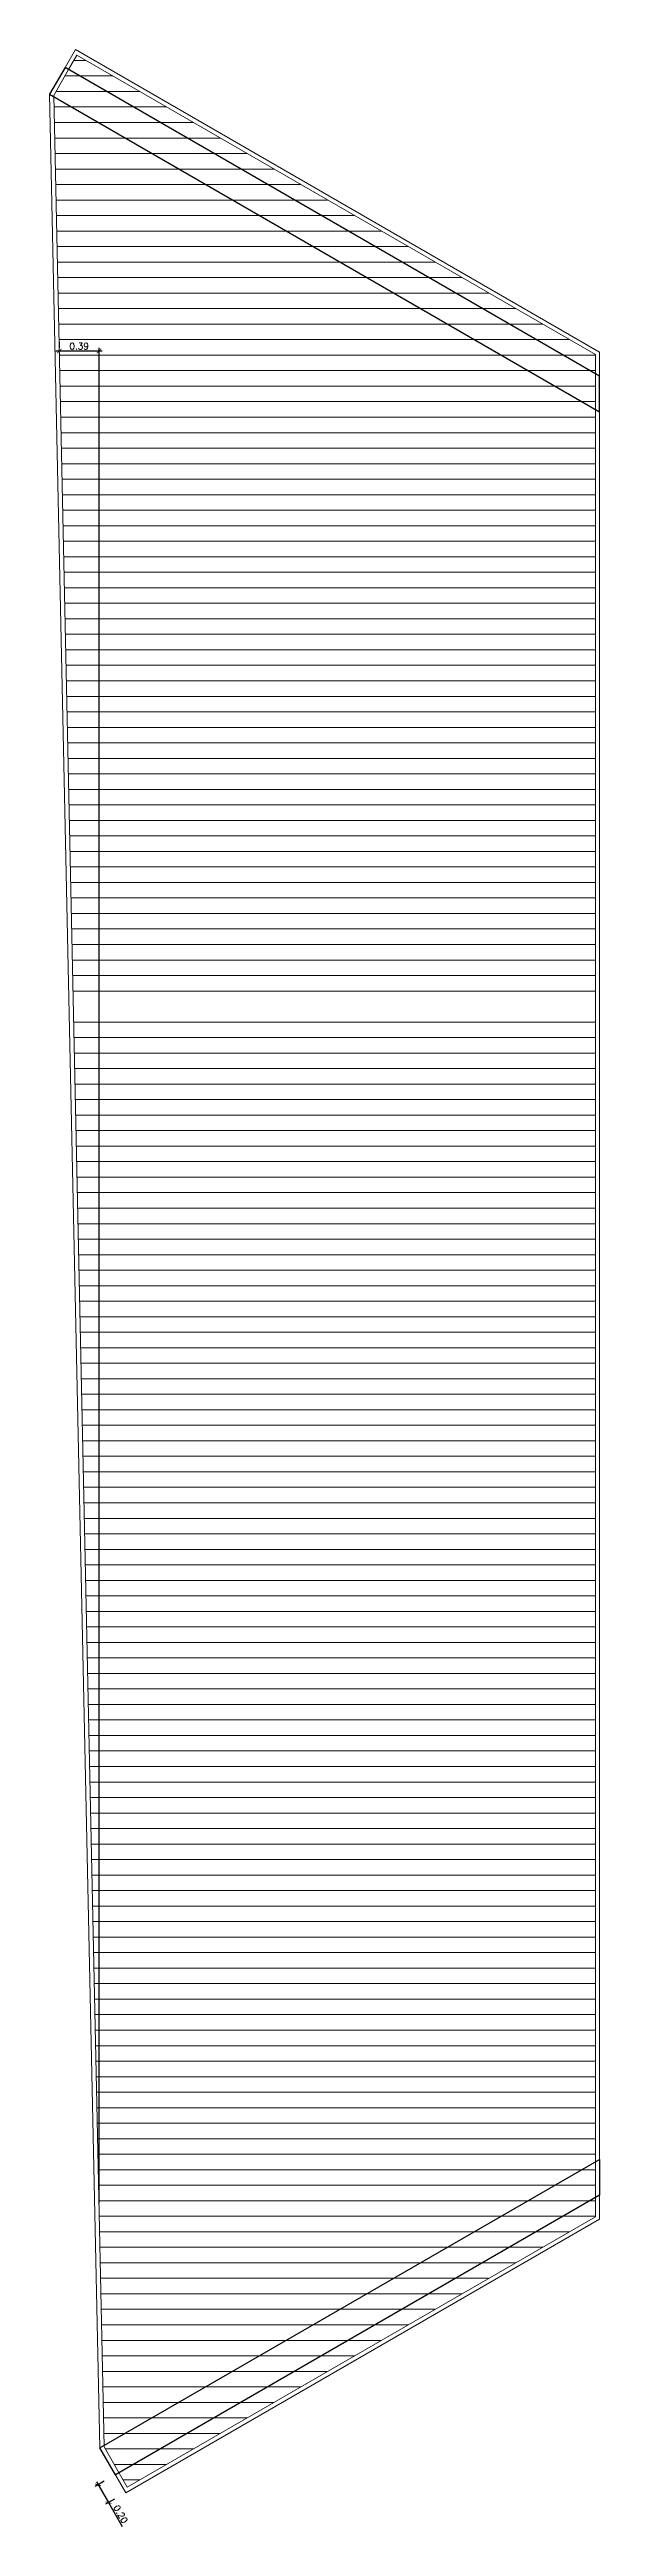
# Model space of a CAD drawing. Header units: metres. Extents: x 1291 to 1536, y 1774 to 1932.
# Drawn here: x 1336.03 to 1341.35, y 1868.58 to 1892.53 of the extents above; entities that cross this region are included whole.
import ezdxf

# ---------------------------------------------------------------- set-up
doc = ezdxf.new("R2010")
doc.units = ezdxf.units.M
doc.layers.add('Layer1', color=6, linetype='Continuous', lineweight=20)
doc.layers.add('YPSOM_CONTORNO AZUL', color=164, linetype='Continuous')
doc.styles.add('YPSOM-TEXTO', font='romans.shx')
doc.dimstyles.new('YPSOM_25', dxfattribs={"dimscale": 0.025, "dimtxt": 2.5, "dimasz": 1.75, "dimexe": 1.25, "dimexo": 5, "dimtad": 1, "dimzin": 1, "dimdsep": 46, "dimtxsty": 'YPSOM-TEXTO', "dimblk": 'ARCHTICK', "dimcen": 0, "dimdle": 1.25, "dimclrd": 1, "dimclre": 9, "dimclrt": 2, "dimadec": 0, "dimazin": 0, "dimtfac": 1, "dimtmove": 0, "dimatfit": 3, "dimfxl": 1, "dimarcsym": 0})

msp = doc.modelspace()

# ---------------------------------------------------------------- blocks, each defined once
blk = doc.blocks.new('_ArchTick')
at = {"color": 0, "linetype": 'ByBlock', "const_width": 0.15}
blk.add_lwpolyline([(-0.5, -0.5), (0.5, 0.5)], dxfattribs=at)
blk = doc.blocks.new('*D348')
at = {"layer": 'Defpoints', "color": 0, "transparency": 16777216}
for p in [(1336.126, 1889.617), (1336.126, 1889.578), (1336.511, 1871.578)]:
    blk.add_point(p, dxfattribs=at)
at = {"layer": 'Layer1', "color": 1, "lineweight": -2, "transparency": 16777216}
blk.add_line((1336.542, 1889.617), (1336.094, 1889.617), dxfattribs=at)
at = {"layer": 'Layer1', "color": 9, "lineweight": -2, "transparency": 16777216}
for p, q in [((1336.126, 1889.703), (1336.126, 1889.649)), ((1336.511, 1871.703), (1336.511, 1889.649))]:
    blk.add_line(p, q, dxfattribs=at)
at = {"layer": 'Layer1', "color": 1, "lineweight": -2, "transparency": 16777216, "xscale": 0.04375, "yscale": 0.04375, "zscale": 0.04375, "rotation": 180}
blk.add_blockref('_ArchTick', (1336.126, 1889.617), dxfattribs=at)
at = {"layer": 'Layer1', "color": 1, "lineweight": -2, "transparency": 16777216, "xscale": 0.04375, "yscale": 0.04375, "zscale": 0.04375}
blk.add_blockref('_ArchTick', (1336.511, 1889.617), dxfattribs=at)
at = {"layer": 'Layer1', "color": 2, "transparency": 16777216, "insert": (1336.318, 1889.664), "char_height": 0.0625, "attachment_point": 5, "style": 'YPSOM-TEXTO'}
blk.add_mtext('0.39', dxfattribs=at)
blk = doc.blocks.new('*D350')
at = {"layer": 'Defpoints', "color": 0, "transparency": 16777216}
for p in [(1336.669, 1869.078), (1336.601, 1868.808), (1336.769, 1868.904)]:
    blk.add_point(p, dxfattribs=at)
at = {"layer": 'Layer1', "color": 9, "lineweight": -2, "transparency": 16777216}
for p, q in [((1336.561, 1869.015), (1336.474, 1868.965)), ((1336.661, 1868.842), (1336.574, 1868.792))]:
    blk.add_line(p, q, dxfattribs=at)
at = {"layer": 'Layer1', "color": 1, "lineweight": -2, "transparency": 16777216}
for p, q in [((1336.486, 1869.008), (1336.601, 1868.808)), ((1336.601, 1868.808), (1336.734, 1868.578))]:
    blk.add_line(p, q, dxfattribs=at)
at = {"layer": 'Layer1', "color": 1, "lineweight": -2, "transparency": 16777216, "xscale": 0.04375, "yscale": 0.04375, "zscale": 0.04375}
for p, rotation in [((1336.501, 1868.981), 119.9999983916258), ((1336.601, 1868.808), 299.9999983916258)]:
    blk.add_blockref('_ArchTick', p, dxfattribs=dict(at, rotation=rotation))
at = {"layer": 'Layer1', "color": 2, "transparency": 16777216, "insert": (1336.719, 1868.697), "char_height": 0.0625, "attachment_point": 5, "rotation": 300, "style": 'YPSOM-TEXTO'}
blk.add_mtext('0.20', dxfattribs=at)

# ---------------------------------------------------------------- dimensions: what is measured, and where the dimension line sits
at = {"layer": 'Layer1'}
dim = msp.add_linear_dim(base=(1336.12559, 1889.61744), p1=(1336.51116, 1871.57768), p2=(1336.12559, 1889.57768), dimstyle='YPSOM_25', dxfattribs=at)
dim.commit()
dim.dimension.update_dxf_attribs({"geometry": '*D348', "text_midpoint": (1336.31837, 1889.66431)})
dim = msp.add_aligned_dim(p1=(1336.66914, 1869.07762), p2=(1336.76914, 1868.90441), distance=-0.19359, dimstyle='YPSOM_25', dxfattribs=at)
dim.commit()
dim.dimension.update_dxf_attribs({"geometry": '*D350', "text_midpoint": (1336.71938, 1868.69716)})

# ---------------------------------------------------------------- linework, layer by layer
at = {"layer": 'Layer1'}
for p, q in [((1336.18017, 1892.27768), (1336.64424, 1892.27768)), ((1336.26677, 1892.42768), (1336.38443, 1892.42768)), ((1336.09356, 1892.12768), (1336.90405, 1892.12768)), ((1336.07418, 1891.97768), (1337.16386, 1891.97768)), ((1336.07739, 1891.82768), (1337.42366, 1891.82768)), ((1336.08061, 1891.67768), (1337.68347, 1891.67768)), ((1336.08382, 1891.52768), (1337.94328, 1891.52768)), ((1336.08703, 1891.37768), (1338.20309, 1891.37768)), ((1336.09024, 1891.22768), (1338.46289, 1891.22768)), ((1336.09346, 1891.07768), (1338.7227, 1891.07768)), ((1336.09667, 1890.92768), (1338.98251, 1890.92768)), ((1336.09988, 1890.77768), (1339.24232, 1890.77768)), ((1336.1031, 1890.62768), (1339.50212, 1890.62768)), ((1336.10631, 1890.47768), (1339.76193, 1890.47768)), ((1336.10952, 1890.32768), (1340.02174, 1890.32768)), ((1336.11274, 1890.17768), (1340.28155, 1890.17768)), ((1336.11595, 1890.02768), (1340.54135, 1890.02768)), ((1336.11916, 1889.87768), (1340.80116, 1889.87768)), ((1336.12238, 1889.72768), (1341.06097, 1889.72768)), ((1336.12559, 1889.57768), (1341.31271, 1889.57768)), ((1336.1288, 1889.42768), (1341.31271, 1889.42768)), ((1336.13201, 1889.27768), (1341.31271, 1889.27768)), ((1336.13523, 1889.12768), (1341.31271, 1889.12768)), ((1336.13844, 1888.97768), (1341.31271, 1888.97768)), ((1336.14165, 1888.82768), (1341.31271, 1888.82768)), ((1336.14487, 1888.67768), (1341.31271, 1888.67768)), ((1336.14808, 1888.52768), (1341.31271, 1888.52768)), ((1336.15129, 1888.37768), (1341.31271, 1888.37768)), ((1336.15451, 1888.22768), (1341.31271, 1888.22768)), ((1336.15772, 1888.07768), (1341.31271, 1888.07768)), ((1336.16093, 1887.92768), (1341.31271, 1887.92768)), ((1336.16415, 1887.77768), (1341.31271, 1887.77768)), ((1336.16736, 1887.62768), (1341.31271, 1887.62768)), ((1336.17057, 1887.47768), (1341.31271, 1887.47768)), ((1336.17378, 1887.32768), (1341.31271, 1887.32768)), ((1336.177, 1887.17768), (1341.31271, 1887.17768)), ((1336.18021, 1887.02768), (1341.31271, 1887.02768)), ((1336.18342, 1886.87768), (1341.31271, 1886.87768)), ((1336.18664, 1886.72768), (1341.31271, 1886.72768)), ((1336.18985, 1886.57768), (1341.31271, 1886.57768)), ((1336.19306, 1886.42768), (1341.31271, 1886.42768)), ((1336.19628, 1886.27768), (1341.31271, 1886.27768)), ((1336.19949, 1886.12768), (1341.31271, 1886.12768)), ((1336.2027, 1885.97768), (1341.31271, 1885.97768)), ((1336.20592, 1885.82768), (1341.31271, 1885.82768)), ((1336.20913, 1885.67768), (1341.31271, 1885.67768)), ((1336.21234, 1885.52768), (1341.31271, 1885.52768)), ((1336.21556, 1885.37768), (1341.31271, 1885.37768)), ((1336.21877, 1885.22768), (1341.31271, 1885.22768)), ((1336.22198, 1885.07768), (1341.31271, 1885.07768)), ((1336.22519, 1884.92768), (1341.31271, 1884.92768)), ((1336.22841, 1884.77768), (1341.31271, 1884.77768)), ((1336.23162, 1884.62768), (1341.31271, 1884.62768)), ((1336.23483, 1884.47768), (1341.31271, 1884.47768)), ((1336.23805, 1884.32768), (1341.31271, 1884.32768)), ((1336.24126, 1884.17768), (1341.31271, 1884.17768)), ((1336.24447, 1884.02768), (1341.31271, 1884.02768)), ((1336.24769, 1883.87768), (1341.31271, 1883.87768)), ((1336.2509, 1883.72768), (1341.31271, 1883.72768)), ((1336.25411, 1883.57768), (1341.31271, 1883.57768)), ((1336.25733, 1883.42768), (1341.31271, 1883.42768)), ((1336.26375, 1883.12768), (1341.31271, 1883.12768)), ((1336.26696, 1882.97768), (1341.31271, 1882.97768)), ((1336.27018, 1882.82768), (1341.31271, 1882.82768)), ((1336.27339, 1882.67768), (1341.31271, 1882.67768)), ((1336.2766, 1882.52768), (1341.31271, 1882.52768)), ((1336.27982, 1882.37768), (1341.31271, 1882.37768)), ((1336.28303, 1882.22768), (1341.31271, 1882.22768)), ((1336.28624, 1882.07768), (1341.31271, 1882.07768)), ((1336.28946, 1881.92768), (1341.31271, 1881.92768)), ((1336.29267, 1881.77768), (1341.31271, 1881.77768)), ((1336.29588, 1881.62768), (1341.31271, 1881.62768)), ((1336.2991, 1881.47768), (1341.31271, 1881.47768)), ((1336.30231, 1881.32768), (1341.31271, 1881.32768)), ((1336.30552, 1881.17768), (1341.31271, 1881.17768)), ((1336.30873, 1881.02768), (1341.31271, 1881.02768)), ((1336.31195, 1880.87768), (1341.31271, 1880.87768)), ((1336.31516, 1880.72768), (1341.31271, 1880.72768)), ((1336.31837, 1880.57768), (1341.31271, 1880.57768)), ((1336.32159, 1880.42768), (1341.31271, 1880.42768)), ((1336.3248, 1880.27768), (1341.31271, 1880.27768)), ((1336.32801, 1880.12768), (1341.31271, 1880.12768)), ((1336.33123, 1879.97768), (1341.31271, 1879.97768)), ((1336.33444, 1879.82768), (1341.31271, 1879.82768)), ((1336.33765, 1879.67768), (1341.31271, 1879.67768)), ((1336.34087, 1879.52768), (1341.31271, 1879.52768)), ((1336.34408, 1879.37768), (1341.31271, 1879.37768)), ((1336.34729, 1879.22768), (1341.31271, 1879.22768)), ((1336.3505, 1879.07768), (1341.31271, 1879.07768)), ((1336.35372, 1878.92768), (1341.31271, 1878.92768)), ((1336.35693, 1878.77768), (1341.31271, 1878.77768)), ((1336.36014, 1878.62768), (1341.31271, 1878.62768)), ((1336.36336, 1878.47768), (1341.31271, 1878.47768)), ((1336.36657, 1878.32768), (1341.31271, 1878.32768)), ((1336.36978, 1878.17768), (1341.31271, 1878.17768)), ((1336.373, 1878.02768), (1341.31271, 1878.02768)), ((1336.37621, 1877.87768), (1341.31271, 1877.87768)), ((1336.37942, 1877.72768), (1341.31271, 1877.72768)), ((1336.38264, 1877.57768), (1341.31271, 1877.57768)), ((1336.38585, 1877.42768), (1341.31271, 1877.42768)), ((1336.38906, 1877.27768), (1341.31271, 1877.27768)), ((1336.39227, 1877.12768), (1341.31271, 1877.12768)), ((1336.39549, 1876.97768), (1341.31271, 1876.97768)), ((1336.3987, 1876.82768), (1341.31271, 1876.82768)), ((1336.40191, 1876.67768), (1341.31271, 1876.67768)), ((1336.40513, 1876.52768), (1341.31271, 1876.52768)), ((1336.40834, 1876.37768), (1341.31271, 1876.37768)), ((1336.41155, 1876.22768), (1341.31271, 1876.22768)), ((1336.41477, 1876.07768), (1341.31271, 1876.07768)), ((1336.41798, 1875.92768), (1341.31271, 1875.92768)), ((1336.42119, 1875.77768), (1341.31271, 1875.77768)), ((1336.42441, 1875.62768), (1341.31271, 1875.62768)), ((1336.42762, 1875.47768), (1341.31271, 1875.47768)), ((1336.43083, 1875.32768), (1341.31271, 1875.32768)), ((1336.43404, 1875.17768), (1341.31271, 1875.17768)), ((1336.43726, 1875.02768), (1341.31271, 1875.02768)), ((1336.44047, 1874.87768), (1341.31271, 1874.87768)), ((1336.44368, 1874.72768), (1341.31271, 1874.72768)), ((1336.4469, 1874.57768), (1341.31271, 1874.57768)), ((1336.45011, 1874.42768), (1341.31271, 1874.42768)), ((1336.45332, 1874.27768), (1341.31271, 1874.27768)), ((1336.45654, 1874.12768), (1341.31271, 1874.12768)), ((1336.45975, 1873.97768), (1341.31271, 1873.97768)), ((1336.46296, 1873.82768), (1341.31271, 1873.82768)), ((1336.46618, 1873.67768), (1341.31271, 1873.67768)), ((1336.46939, 1873.52768), (1341.31271, 1873.52768)), ((1336.4726, 1873.37768), (1341.31271, 1873.37768)), ((1336.47581, 1873.22768), (1341.31271, 1873.22768)), ((1336.47903, 1873.07768), (1341.31271, 1873.07768)), ((1336.48224, 1872.92768), (1341.31271, 1872.92768)), ((1336.48545, 1872.77768), (1341.31271, 1872.77768)), ((1336.48867, 1872.62768), (1341.31271, 1872.62768)), ((1336.49188, 1872.47768), (1341.31271, 1872.47768)), ((1336.49509, 1872.32768), (1341.31271, 1872.32768)), ((1336.49831, 1872.17768), (1341.31271, 1872.17768)), ((1336.50152, 1872.02768), (1341.31271, 1872.02768)), ((1336.50473, 1871.87768), (1341.31271, 1871.87768)), ((1336.50795, 1871.72768), (1341.31271, 1871.72768)), ((1336.51437, 1871.42768), (1341.05957, 1871.42768)), ((1336.51758, 1871.27768), (1340.79977, 1871.27768)), ((1336.5208, 1871.12768), (1340.53996, 1871.12768)), ((1336.52401, 1870.97768), (1340.28015, 1870.97768)), ((1336.52722, 1870.82768), (1340.02034, 1870.82768)), ((1336.53044, 1870.67768), (1339.76054, 1870.67768)), ((1336.53365, 1870.52768), (1339.50073, 1870.52768)), ((1336.53686, 1870.37768), (1339.24092, 1870.37768)), ((1336.54008, 1870.22768), (1338.98111, 1870.22768)), ((1336.54329, 1870.07768), (1338.7213, 1870.07768)), ((1336.5465, 1869.92768), (1338.4615, 1869.92768)), ((1336.54972, 1869.77768), (1338.20169, 1869.77768)), ((1336.55293, 1869.62768), (1337.94188, 1869.62768)), ((1336.55614, 1869.47768), (1337.68207, 1869.47768)), ((1336.57095, 1869.32768), (1337.42227, 1869.32768)), ((1336.65755, 1869.17768), (1337.16246, 1869.17768)), ((1336.74415, 1869.02768), (1336.90265, 1869.02768))]:
    msp.add_line(p, q, dxfattribs=at)
at = {"layer": 'Layer1', "color": 4}
msp.add_line((1336.51116, 1871.57768), (1341.31271, 1871.57768), dxfattribs=at)
at = {"layer": 'Layer1'}
for points in [[(1336.28154, 1892.53328), (1341.35271, 1889.60544), (1341.35271, 1889.3745), (1341.35271, 1889.02809), (1341.35271, 1872.12809), (1341.35271, 1871.78168), (1341.35271, 1871.55074), (1336.76914, 1868.90441), (1336.51914, 1869.33742), (1336.03154, 1892.10026), (1336.18154, 1892.36007)], [(1336.29619, 1892.47863), (1341.31271, 1889.58234), (1341.31271, 1889.3745), (1341.31271, 1889.02809), (1341.31271, 1872.12809), (1341.31271, 1871.78168), (1341.31271, 1871.57383), (1336.78378, 1868.95905), (1336.55891, 1869.34854), (1336.07177, 1892.08994), (1336.21619, 1892.34007)]]:
    msp.add_lwpolyline(points, close=True, dxfattribs=at)
at = {"layer": 'YPSOM_CONTORNO AZUL'}
for points in [[(1341.35271, 1889.02809), (1341.35271, 1889.3745), (1336.18154, 1892.36007), (1336.03154, 1892.10026), (1341.35271, 1889.02809)], [(1336.51914, 1869.33742), (1341.35271, 1872.12809), (1341.35271, 1871.78168), (1336.66914, 1869.07762), (1336.51914, 1869.33742)]]:
    msp.add_lwpolyline(points, dxfattribs=at)

msp.set_redraw_order([(e.dxf.handle, doc.entitydb.next_handle()) for e in msp.query("TEXT MTEXT ATTDEF DIMENSION ARC_DIMENSION")])  # texts and dimensions are drawn at this point

doc.saveas('drawing.dxf')
